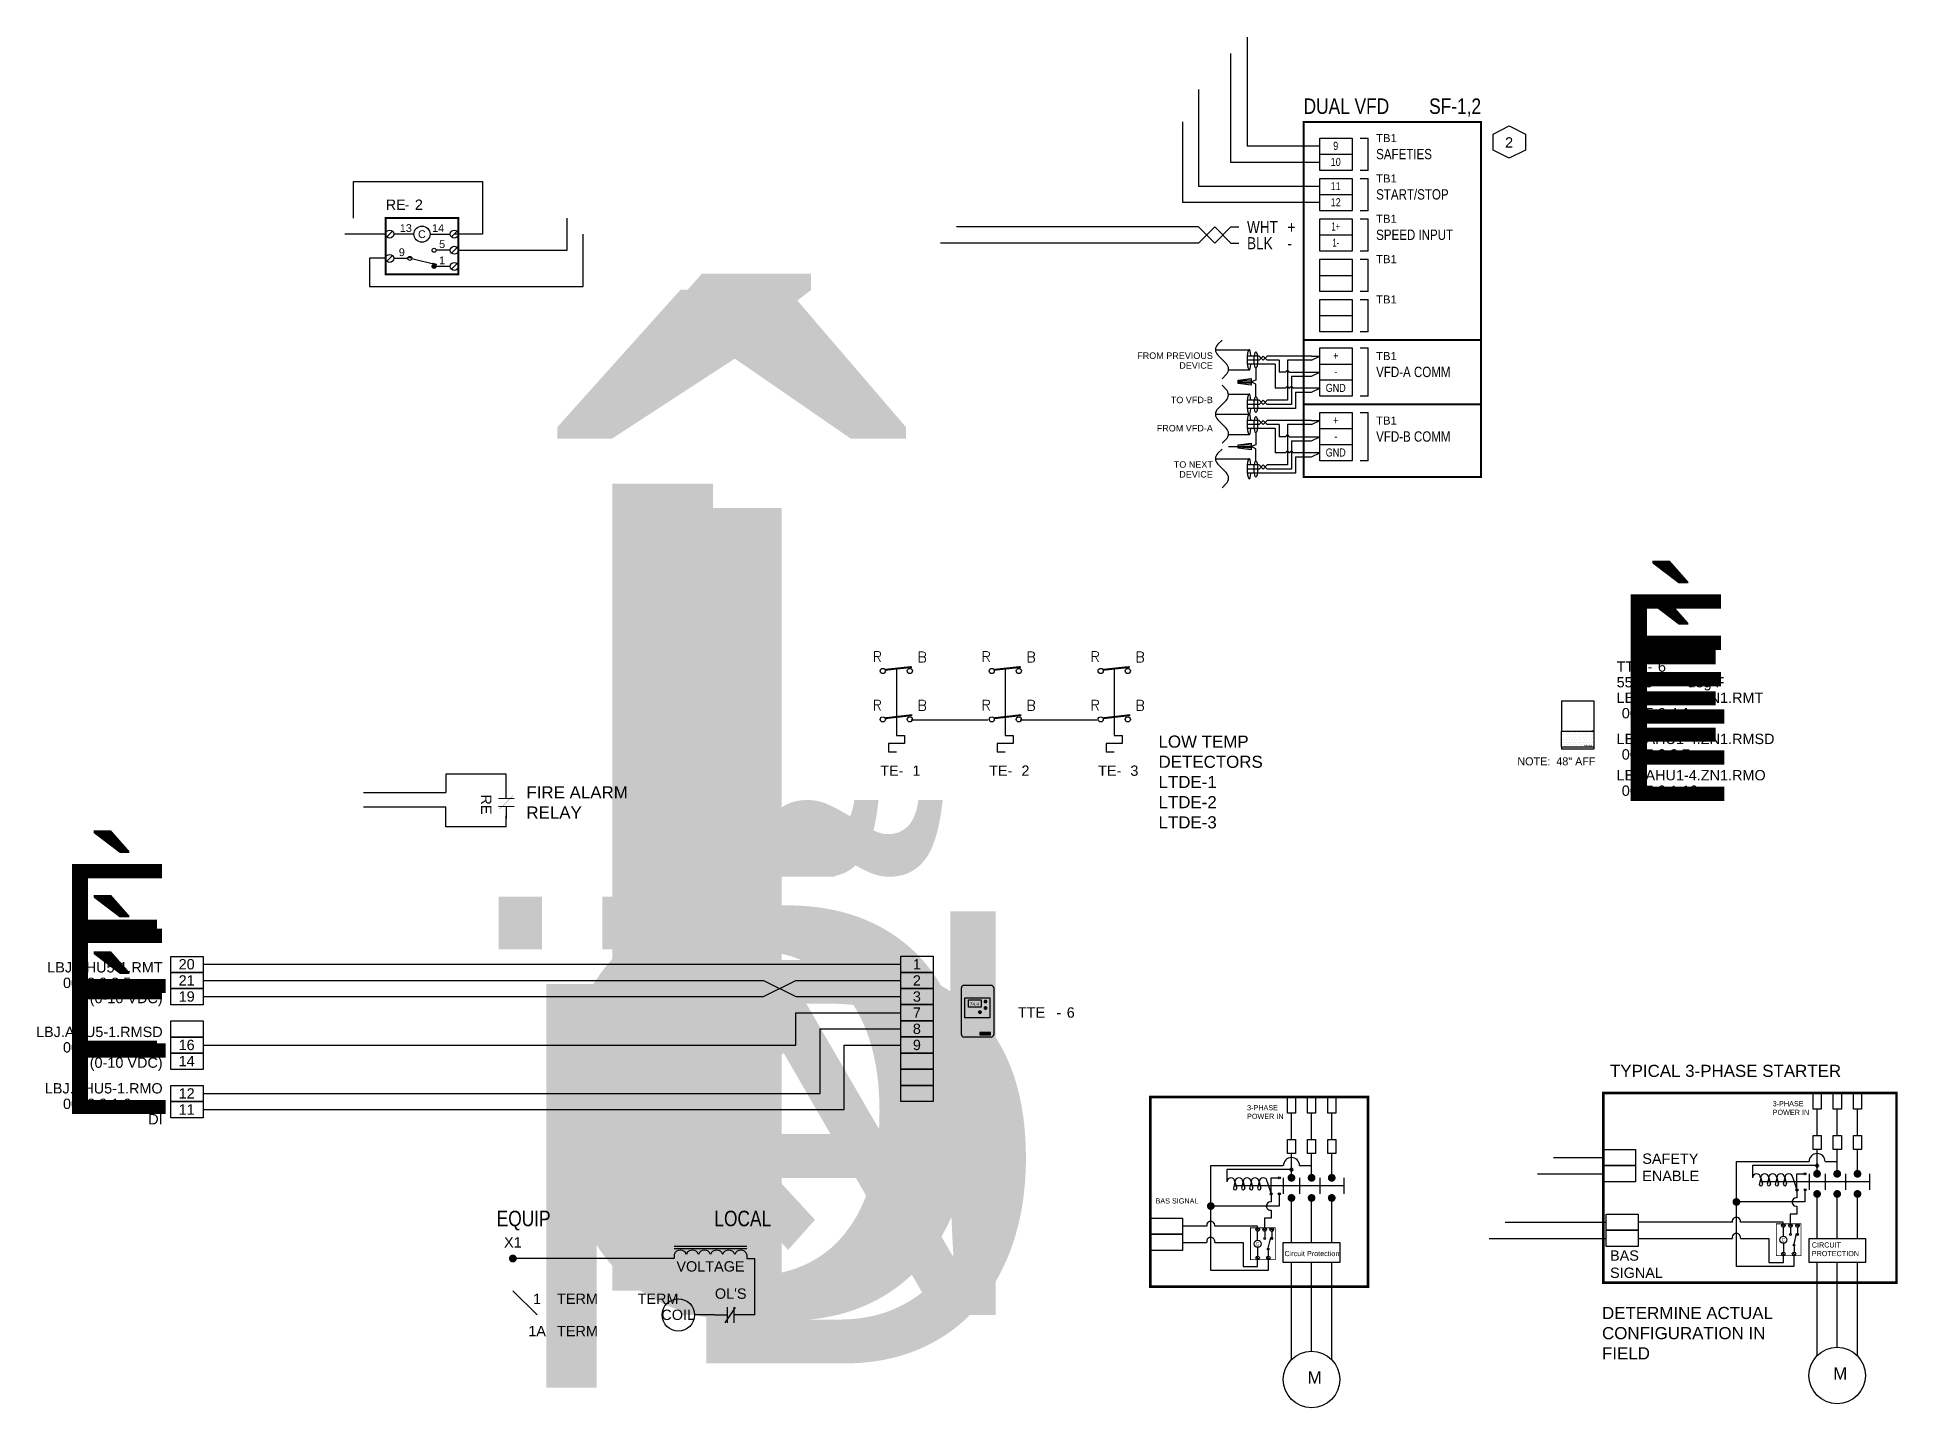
# Model space of a CAD drawing. Header units: inches. Extents: x 2 to 34.6, y 1.2 to 19.3.
# Drawn here: x 3.25 to 17.67, y 4.62 to 15.24 of the extents above; entities that cross this region are included whole.
import ezdxf
from ezdxf.enums import TextEntityAlignment as Align

# ---------------------------------------------------------------- set-up
doc = ezdxf.new("R2010")
doc.units = ezdxf.units.IN
doc.header["$LTSCALE"] = 0.25
doc.header["$MEASUREMENT"] = 0
doc.linetypes.add('DASHED', pattern=[0.75, 0.5, -0.25])
for name, color, linetype in [('DUCT', 7, 'Continuous'), ('ELECTRIC', 1, 'Continuous'), ('MECHSYS', 7, 'Continuous'), ('WIRE', 1, 'Continuous')]:
    doc.layers.add(name, color=color, linetype=linetype)
doc.styles.add('HAND', font='freehand')
doc.styles.add('NEWTXT', font='newtxt')
doc.styles.add('SIMPLEX', font='SIMPLEX')
doc.styles.get("Standard").update_dxf_attribs({"font": 'arial.ttf'})
doc.styles.add('STARTER', font='rjstxt')

msp = doc.modelspace()

# ---------------------------------------------------------------- texts
at = {"color": 3, "linetype": 'DASHED', "width": 0.8}
for s, p in [('WHT', (12.625, 13.722)), ('+', (12.938, 13.722)), ('BLK', (12.625, 13.597)), ('-', (12.938, 13.597))]:
    msp.add_text(s, height=0.0938, dxfattribs=at).set_placement(p)
at = {"style": 'HAND'}
msp.add_text('NOTE:  48" AFF', height=0.0625, dxfattribs=at).set_placement((14.719, 9.6))
msp.add_text("OL'S", height=0.08).set_placement((8.625, 5.469), align=Align.CENTER)
at = {"color": 1, "attachment_point": 1}
for s, width, heights, insert, char_height in [('{\\C256;3-PHASE POWER IN}', 0.40625, [0], (12.625, 6.969), 0.04), ('{\\C256;3-PHASE POWER IN}', 0.40625, [0], (16.697, 7), 0.04), ('{\\C256;SAFETY\\PENABLE}', 0.40625, [0], (15.687, 6.594), 0.08), ('{\\C256;BAS SIGNAL}', 0.40625, [0], (11.916, 6.247), 0.04), ('\\pi0.21837;{\\C7;\\P\\P\\pi0.00896;\\H2x;Circuit Protection}', 0.43674, [0.158], (12.906, 5.906), 0.02), ('{\\C256;BAS SIGNAL}', 0.40625, [0], (15.437, 5.844), 0.08), ('{\\C256;CIRCUIT PROTECTION}', 0.40625, [0], (17, 5.906), 0.04)]:
    msp.add_mtext_dynamic_manual_height_columns(s, width=width, gutter_width=0.469, heights=heights, dxfattribs=dict(at, insert=insert, char_height=char_height))
at = {"char_height": 0.0938, "attachment_point": 1}
for insert in [(13.094, 4.906), (17.166, 4.937)]:
    msp.add_mtext_dynamic_manual_height_columns('M', width=0.1875, gutter_width=0.469, heights=[0], dxfattribs=dict(at, insert=insert))
at = {"color": 4, "style": 'STARTER', "flags": 8}
for tag, p, s in [('%%205', (6.937, 5.531), '%%205'), ('%%206', (7.469, 5.344), '%%206')]:
    msp.add_attdef(tag, p, s, height=6.25, dxfattribs=at)
at = {"color": 7, "style": 'STARTER', "flags": 8}
for tag, p, s in [('%%212', (7.125, 5.344), '%%212'), ('%%213', (7.438, 5.344), ' '), ('%%207', (6.812, 4.781), '%%218')]:
    msp.add_attdef(tag, p, s, height=3.125, dxfattribs=at)
at = {"style": 'STARTER', "flags": 8}
for tag, p, s in [('%%209', (8, 5.344), ' '), ('%%214', (7.125, 5.344), '%%214'), ('%%208', (8.094, 4.969), ' '), ('%%215', (7.125, 5.344), '')]:
    msp.add_attdef(tag, p, s, height=3.125, dxfattribs=at)
at = {"color": 7, "width": 0.8, "flags": 8}
msp.add_attdef('EQUIP', (6.812, 6.031), '', height=0.12, dxfattribs=at)
msp.add_attdef('LOCAL', text='', height=0.12, dxfattribs=at).set_placement((8.938, 6.031), align=Align.RIGHT)
at = {"color": 7}
for tag, text, p in [('X1', '1', (6.937, 5.906)), ('VOLTAGE', '120VAC', (8.468, 5.72)), ('1', '1', (7.125, 5.469)), ('TERM', '', (7.438, 5.469)), ('TERM', '', (8.062, 5.469)), ('COIL', 'C', (8.218, 5.345)), ('1A', '1A', (7.125, 5.219)), ('TERM', '', (7.438, 5.219))]:
    msp.add_attdef(tag, text=text, height=0.08, dxfattribs=at).set_placement(p, align=Align.MIDDLE)
at = {"layer": 'MECHSYS'}
for p in [(13.625, 14.427), (13.625, 14.114), (13.625, 13.802), (13.625, 13.489), (13.625, 13.177), (13.625, 12.739), (13.625, 12.239)]:
    msp.add_text('TB1', height=0.0625, dxfattribs=at).set_placement(p)
for s, p in [('FROM PREVIOUS', (12.36, 12.748)), ('DEVICE', (12.36, 12.672)), ('TO VFD-B', (12.36, 12.405)), ('FROM VFD-A', (12.36, 12.186)), ('TO NEXT', (12.36, 11.905)), ('DEVICE', (12.36, 11.829))]:
    msp.add_text(s, height=0.05, dxfattribs=at).set_placement(p, align=Align.RIGHT)
at = {"layer": 'MECHSYS', "char_height": 0.09375, "attachment_point": 1}
for s, insert in [('LOW TEMP DETECTORS\\PLTDE-1 LTDE-2 LTDE-3', (11.939, 9.831)), ('FIRE ALARM RELAY', (7.042, 9.438))]:
    msp.add_mtext_dynamic_manual_height_columns(s, width=0.84375, gutter_width=0.469, heights=[0], dxfattribs=dict(at, insert=insert))
at = {"layer": 'MECHSYS', "color": 1, "char_height": 0.09375, "attachment_point": 1}
for s, width, heights, insert in [('{\\C256;TYPICAL 3-PHASE STARTER}', 2.23149, [0.0905], (15.437, 7.281)), ('{\\C256;DETERMINE ACTUAL CONFIGURATION IN FIELD}', 1.50581, [0.467], (15.375, 5.406))]:
    msp.add_mtext_dynamic_manual_height_columns(s, width=width, gutter_width=0.469, heights=heights, dxfattribs=dict(at, insert=insert))

# ---------------------------------------------------------------- blocks, each defined once
blk = doc.blocks.new('_SYSPTAI')
at = {"color": 1, "linetype": 'Continuous'}
for p, q in [((-0.25, 0.375), (0, 0.375)), ((-0.25, 0.25), (-0.25, 0.375)), ((0, 0.375), (0, 0.25)), ((-0.25, 0.25), (0, 0.25)), ((0, 0.25), (-0.25, 0.25)), ((-0.25, 0.125), (-0.25, 0.25)), ((0, 0.25), (0, 0.125)), ((-0.25, 0.125), (0, 0.125)), ((0, 0.125), (-0.25, 0.125)), ((-0.25, 0), (-0.25, 0.125)), ((0, 0), (-0.25, 0)), ((0, 0.125), (0, 0))]:
    blk.add_line(p, q, dxfattribs=at)
at = {"color": 7, "linetype": 'Continuous', "style": 'NEWTXT', "flags": 8}
blk.add_attdef('%%200', (-1.125, 0.09), '', height=1, dxfattribs=at)
at = {"color": 4, "linetype": 'Continuous', "flags": 8}
blk.add_attdef('PTNAME', text='', height=0.08, dxfattribs=at).set_placement((-0.313, 0.25), align=Align.RIGHT)
at = {"color": 1, "linetype": 'Continuous'}
for tag, p in [('TERM1', (-0.126, 0.313)), ('TERM2', (-0.126, 0.188)), ('TERM3', (-0.126, 0.063))]:
    blk.add_attdef(tag, text='', height=0.08, dxfattribs=at).set_placement(p, align=Align.MIDDLE)
at = {"color": 7, "linetype": 'Continuous', "flags": 8}
for tag, p in [('T', (-1.085, 0.13)), ('CC', (-0.965, 0.13)), ('L', (-0.765, 0.13)), ('SS', (-0.655, 0.13)), ('PP', (-0.445, 0.13))]:
    blk.add_attdef(tag, p, '', height=0.08, dxfattribs=at)
blk.add_attdef('POINFUNC', text='', height=0.08, dxfattribs=at).set_placement((-0.312, 0.011), align=Align.RIGHT)
blk = doc.blocks.new('_SYSPTDI')
at = {"color": 1, "linetype": 'Continuous'}
for p, q in [((-0.25, 0.25), (0, 0.25)), ((-0.25, 0.125), (-0.25, 0.25)), ((0, 0.25), (0, 0.125)), ((-0.25, 0.125), (0, 0.125)), ((0, 0.125), (-0.25, 0.125)), ((-0.25, 0), (-0.25, 0.125)), ((0, 0), (-0.25, 0)), ((0, 0.125), (0, 0))]:
    blk.add_line(p, q, dxfattribs=at)
at = {"color": 7, "linetype": 'Continuous', "style": 'NEWTXT', "flags": 8}
blk.add_attdef('%%200', (-1.125, 0.028), '', height=1, dxfattribs=at)
at = {"color": 7, "linetype": 'Continuous', "flags": 8}
for tag, p in [('T', (-1.085, 0.068)), ('CC', (-0.965, 0.068)), ('L', (-0.765, 0.068)), ('SS', (-0.655, 0.068)), ('PP', (-0.445, 0.068))]:
    blk.add_attdef(tag, p, '', height=0.08, dxfattribs=at)
at = {"color": 4, "linetype": 'Continuous', "flags": 8}
blk.add_attdef('PTNAME', text='', height=0.08, dxfattribs=at).set_placement((-0.313, 0.188), align=Align.RIGHT)
at = {"color": 1, "linetype": 'Continuous'}
for tag, p in [('TERM1', (-0.126, 0.188)), ('TERM2', (-0.126, 0.063))]:
    blk.add_attdef(tag, text='', height=0.08, dxfattribs=at).set_placement(p, align=Align.MIDDLE)
at = {"color": 7, "linetype": 'Continuous', "flags": 8}
blk.add_attdef('POINFUNC', text='', height=0.08, dxfattribs=at).set_placement((-0.312, -0.051), align=Align.RIGHT)
blk = doc.blocks.new('PWR_TERM')
at = {"color": 1, "linetype": 'Continuous'}
for p, q in [((-0.25, 0.063), (0, 0.063)), ((-0.25, -0.062), (-0.25, 0.063)), ((0, 0.063), (0, -0.062)), ((0, -0.062), (-0.25, -0.062))]:
    blk.add_line(p, q, dxfattribs=at)
blk.add_attdef('TERM1', text='', height=0.08, dxfattribs=at).set_placement((-0.126, 0.001), align=Align.MIDDLE)
blk = doc.blocks.new('Base')
at = {"layer": 'MECHSYS'}
for p, q in [((0, 0.02), (0, 0.38)), ((0.23, 0.4), (0.02, 0.4)), ((0.25, 0.38), (0.25, 0.02)), ((0.23, 0), (0.02, 0))]:
    blk.add_line(p, q, dxfattribs=at)
for points in [[(0.027, 0.304), (0.219, 0.304), (0.219, 0.148), (0.027, 0.148)], [(0.056, 0.289), (0.154, 0.289), (0.154, 0.231), (0.056, 0.231)]]:
    blk.add_lwpolyline(points, close=True, dxfattribs=at)
at = {"layer": 'MECHSYS', "const_width": 0.015}
for points in [[(0.179, 0.275, 1), (0.194, 0.275, 1)], [(0.136, 0.193, 1), (0.151, 0.193, 1)], [(0.179, 0.225, 1), (0.194, 0.225, 1)]]:
    blk.add_lwpolyline(points, format="xyb", close=True, dxfattribs=at)
at = {"layer": 'MECHSYS'}
for centre, start, end in [((0.02, 0.38), 90, 180), ((0.23, 0.38), 0, 90), ((0.02, 0.02), 180, 270), ((0.23, 0.02), 270, 360)]:
    blk.add_arc(centre, 0.02, start, end, dxfattribs=at)
blk.add_text('74.4', height=0.0264, dxfattribs=at).set_placement((0.065, 0.243))
blk = doc.blocks.new('QFA_Room_Sensor_Full_Siemens')
at = {"layer": 'MECHSYS'}
h = blk.add_hatch(color=134, dxfattribs=at)
h.paths.add_polyline_path([(0.225, 0.017), (0.225, 0.036), (0.143, 0.036), (0.143, 0.017)])
h.paths.add_polyline_path([(0.189, 0.022), (0.197, 0.022), (0.197, 0.024), (0.192, 0.024), (0.192, 0.026), (0.196, 0.026), (0.196, 0.028), (0.192, 0.028), (0.192, 0.03), (0.197, 0.03), (0.197, 0.032), (0.189, 0.032)], flags=16)
h.paths.add_polyline_path([(0.164, 0.022), (0.172, 0.022), (0.172, 0.024), (0.167, 0.024), (0.167, 0.026), (0.171, 0.026), (0.171, 0.028), (0.167, 0.028), (0.167, 0.03), (0.172, 0.03), (0.172, 0.032), (0.164, 0.032)], flags=16)
h.paths.add_polyline_path([(0.205, 0.022), (0.201, 0.028), (0.201, 0.022), (0.199, 0.022), (0.199, 0.032), (0.202, 0.032), (0.206, 0.025), (0.206, 0.032), (0.208, 0.032), (0.208, 0.022)], flags=16)
h.paths.add_polyline_path([(0.184, 0.022), (0.184, 0.029), (0.18, 0.021), (0.179, 0.021), (0.176, 0.029), (0.176, 0.022), (0.174, 0.022), (0.174, 0.032), (0.177, 0.032), (0.18, 0.026), (0.183, 0.032), (0.187, 0.032), (0.187, 0.022)], flags=16)
h.paths.add_polyline_path([(0.158, 0.022), (0.161, 0.022), (0.161, 0.032), (0.158, 0.032)], flags=16)
h.paths.add_polyline_path([(0.215, 0.03), (0.214, 0.03), (0.213, 0.03), (0.213, 0.03), (0.213, 0.03), (0.213, 0.029), (0.214, 0.029), (0.216, 0.028), (0.216, 0.027), (0.217, 0.027), (0.217, 0.026), (0.218, 0.026), (0.218, 0.025), (0.218, 0.024), (0.217, 0.023), (0.217, 0.022), (0.216, 0.022), (0.215, 0.022), (0.214, 0.021), (0.213, 0.021), (0.212, 0.021), (0.212, 0.021), (0.211, 0.022), (0.21, 0.022), (0.21, 0.024), (0.211, 0.024), (0.212, 0.023), (0.213, 0.023), (0.213, 0.023), (0.214, 0.023), (0.214, 0.024), (0.215, 0.024), (0.214, 0.025), (0.214, 0.025), (0.212, 0.026), (0.211, 0.027), (0.21, 0.027), (0.21, 0.027), (0.21, 0.028), (0.21, 0.029), (0.21, 0.03), (0.21, 0.031), (0.211, 0.031), (0.212, 0.032), (0.212, 0.032), (0.214, 0.032), (0.214, 0.032), (0.215, 0.032), (0.215, 0.032), (0.216, 0.032), (0.217, 0.032), (0.217, 0.03), (0.216, 0.03)], flags=16)
h.paths.add_polyline_path([(0.154, 0.032), (0.155, 0.032), (0.156, 0.032), (0.156, 0.03), (0.155, 0.03), (0.154, 0.03), (0.153, 0.03), (0.152, 0.03), (0.152, 0.03), (0.151, 0.03), (0.152, 0.029), (0.153, 0.029), (0.154, 0.028), (0.155, 0.027), (0.156, 0.026), (0.157, 0.026), (0.157, 0.025), (0.157, 0.025), (0.157, 0.024), (0.156, 0.023), (0.156, 0.022), (0.155, 0.022), (0.154, 0.022), (0.153, 0.021), (0.152, 0.021), (0.151, 0.021), (0.15, 0.021), (0.15, 0.022), (0.149, 0.022), (0.149, 0.024), (0.15, 0.024), (0.151, 0.023), (0.152, 0.023), (0.152, 0.023), (0.153, 0.023), (0.154, 0.024), (0.154, 0.024), (0.153, 0.025), (0.153, 0.025), (0.151, 0.026), (0.15, 0.027), (0.149, 0.027), (0.149, 0.027), (0.149, 0.028), (0.149, 0.029), (0.149, 0.03), (0.149, 0.031), (0.15, 0.031), (0.15, 0.032), (0.151, 0.032), (0.152, 0.032), (0.153, 0.032), (0.154, 0.032)], flags=16)
at = {"color": 134}
for p, q in [((0.161, 0.032), (0.161, 0.032)), ((0.197, 0.024), (0.197, 0.024)), ((0.206, 0.025), (0.206, 0.025))]:
    blk.add_line(p, q, dxfattribs=at)
for points in [[(0.154, 0.032), (0.155, 0.032), (0.156, 0.032), (0.156, 0.03), (0.155, 0.03), (0.154, 0.03), (0.153, 0.03), (0.152, 0.03), (0.152, 0.03), (0.151, 0.03), (0.152, 0.029), (0.153, 0.029), (0.154, 0.028), (0.155, 0.027), (0.156, 0.026), (0.157, 0.026), (0.157, 0.025), (0.157, 0.025), (0.157, 0.024), (0.156, 0.023), (0.156, 0.022), (0.155, 0.022), (0.154, 0.022), (0.153, 0.021), (0.152, 0.021), (0.151, 0.021), (0.15, 0.021), (0.15, 0.022), (0.149, 0.022), (0.149, 0.024), (0.15, 0.024), (0.151, 0.023), (0.152, 0.023), (0.152, 0.023), (0.153, 0.023), (0.154, 0.024), (0.154, 0.024), (0.153, 0.025), (0.153, 0.025), (0.151, 0.026), (0.15, 0.027), (0.149, 0.027), (0.149, 0.027), (0.149, 0.028), (0.149, 0.029), (0.149, 0.03), (0.149, 0.031), (0.15, 0.031), (0.15, 0.032), (0.151, 0.032), (0.152, 0.032), (0.153, 0.032), (0.154, 0.032)], [(0.158, 0.022), (0.161, 0.022), (0.161, 0.032), (0.158, 0.032)], [(0.184, 0.022), (0.184, 0.029), (0.18, 0.021), (0.179, 0.021), (0.176, 0.029), (0.176, 0.022), (0.174, 0.022), (0.174, 0.032), (0.177, 0.032), (0.18, 0.026), (0.18, 0.026), (0.183, 0.032), (0.187, 0.032), (0.187, 0.022)], [(0.205, 0.022), (0.201, 0.028), (0.201, 0.022), (0.199, 0.022), (0.199, 0.032), (0.202, 0.032), (0.206, 0.025), (0.206, 0.032), (0.208, 0.032), (0.208, 0.022)], [(0.215, 0.03), (0.214, 0.03), (0.213, 0.03), (0.213, 0.03), (0.213, 0.03), (0.213, 0.029), (0.214, 0.029), (0.216, 0.028), (0.216, 0.027), (0.217, 0.027), (0.217, 0.026), (0.218, 0.026), (0.218, 0.025), (0.218, 0.024), (0.217, 0.023), (0.217, 0.022), (0.216, 0.022), (0.215, 0.022), (0.214, 0.021), (0.213, 0.021), (0.212, 0.021), (0.212, 0.021), (0.211, 0.022), (0.21, 0.022), (0.21, 0.024), (0.211, 0.024), (0.212, 0.023), (0.213, 0.023), (0.213, 0.023), (0.213, 0.023), (0.214, 0.023), (0.214, 0.024), (0.215, 0.024), (0.214, 0.025), (0.214, 0.025), (0.212, 0.026), (0.211, 0.027), (0.21, 0.027), (0.21, 0.027), (0.21, 0.028), (0.21, 0.029), (0.21, 0.03), (0.21, 0.031), (0.211, 0.031), (0.212, 0.032), (0.212, 0.032), (0.214, 0.032), (0.214, 0.032), (0.215, 0.032), (0.215, 0.032), (0.216, 0.032), (0.217, 0.032), (0.217, 0.03), (0.216, 0.03)]]:
    blk.add_lwpolyline(points, close=True, dxfattribs=at)
at = {"layer": 'MECHSYS', "color": 134, "flags": 128}
for points in [[(0.225, 0.017), (0.225, 0.036), (0.143, 0.036), (0.143, 0.017)], [(0.164, 0.022), (0.172, 0.022), (0.172, 0.024), (0.167, 0.024), (0.167, 0.026), (0.171, 0.026), (0.171, 0.028), (0.167, 0.028), (0.167, 0.03), (0.172, 0.03), (0.172, 0.032), (0.164, 0.032)], [(0.189, 0.022), (0.197, 0.022), (0.197, 0.024), (0.192, 0.024), (0.192, 0.026), (0.196, 0.026), (0.196, 0.028), (0.192, 0.028), (0.192, 0.03), (0.197, 0.03), (0.197, 0.032), (0.189, 0.032)]]:
    blk.add_lwpolyline(points, close=True, dxfattribs=at)
at = {"layer": 'MECHSYS'}
blk.add_blockref('Base', (0, 0), dxfattribs=at)
at = {"flags": 8}
blk.add_attdef('R', (0.358, 0.15), '', height=0.08, dxfattribs=at)
at = {"color": 1, "flags": 8}
for tag, p in [('CS', (0.438, 0.15)), ('-', (0.736, 0.15))]:
    blk.add_attdef(tag, p, '', height=0.08, dxfattribs=at)
at = {"color": 1}
blk.add_attdef('NNN', (0.816, 0.15), '', height=0.08, dxfattribs=at)
at = {"color": 6, "flags": 8}
blk.add_attdef('QTY', (1.056, 0.15), '', height=0.08, dxfattribs=at)
blk = doc.blocks.new('SCREW')
blk.add_line((-0.022, -0.022), (0.022, 0.022))
blk.add_circle((0, 0), 0.0312)
blk = doc.blocks.new('_EREGP1P')
at = {"color": 1}
for p, q in [((-0.062, 0), (-0.219, 0)), ((0.062, 0), (0.219, 0)), ((0.219, -0.125), (0.109, -0.125)), ((-0.109, -0.188), (-0.219, -0.188)), ((-0.078, -0.188), (0.11, -0.234)), ((0.084, -0.225), (0.082, -0.231)), ((0.082, -0.231), (0.109, -0.237)), ((0.084, -0.225), (0.111, -0.232)), ((0.111, -0.232), (0.109, -0.237)), ((0.219, -0.25), (0.109, -0.25))]:
    blk.add_line(p, q, dxfattribs=at)
at = {"const_width": 0.015}
blk.add_lwpolyline([(-0.281, 0.125), (-0.281, -0.312), (0.281, -0.312), (0.281, 0.125)], close=True, dxfattribs=at)
at = {"color": 1, "const_width": 0.0156}
blk.add_lwpolyline([(-0.086, -0.188, 1), (-0.102, -0.188, 1)], format="xyb", dxfattribs=at)
blk.add_lwpolyline([(0.086, -0.25, 1), (0.102, -0.25, 1)], format="xyb", close=True, dxfattribs=at)
at = {"color": 1}
for centre, radius in [((0, 0), 0.0625), ((0.094, -0.125), 0.0156), ((-0.094, -0.188), 0.0156), ((0.094, -0.25), 0.0156)]:
    blk.add_circle(centre, radius, dxfattribs=at)
for p in [(-0.25, 0), (0.25, 0), (0.25, -0.125), (-0.25, -0.188), (0.25, -0.25)]:
    blk.add_blockref('SCREW', p, dxfattribs=at)
for tag, p, height, flags in [('C1', (-0.44, 0.409), 0.001, 9), ('R', (-0.361, 0.188), 0.08, 8), ('C2', (0.345, 0.174), 0.001, 9)]:
    blk.add_attdef(tag, p, '', height=height, dxfattribs=dict(flags=flags))
at = {"color": 1, "flags": 8}
for tag, p in [('CS', (-0.281, 0.188)), ('-', (-0.135, 0.187))]:
    blk.add_attdef(tag, p, '', height=0.08, dxfattribs=at)
at = {"color": 1}
blk.add_attdef('NNN', (-0.055, 0.188), '', height=0.08, dxfattribs=at)
at = {"color": 6, "flags": 8}
blk.add_attdef('QTY', (0.138, 0.187), '', height=0.08, dxfattribs=at)
at = {"flags": 8}
for tag, p in [('COIL-L', (-0.125, 0.047)), ('COIL', (0, 0)), ('COIL-R', (0.125, 0.047)), ('TAG', (-0.156, -0.141)), ('TAG', (0.156, -0.078)), ('TAG', (0.156, -0.203))]:
    blk.add_attdef(tag, text='', height=0.06, dxfattribs=at).set_placement(p, align=Align.MIDDLE)
at = {"layer": 'MECHSYS', "flags": 9}
blk.add_attdef('PARTNO', (-0.291, 0.302), '', height=0.08, dxfattribs=at)
blk = doc.blocks.new('RELAYNC')
at = {"layer": 'WIRE'}
for p, q in [((-0.125, 0), (-0.025, 0)), ((-0.042, -0.062), (0.038, 0.058)), ((-0.025, -0.06), (-0.025, 0.06)), ((0.025, 0.06), (0.025, -0.06)), ((0.125, 0), (0.025, 0))]:
    blk.add_line(p, q, dxfattribs=at)
blk = doc.blocks.new('_ECRE1')
at = {"color": 1}
for p, q in [((-0.031, 0), (-0.125, 0)), ((0.031, 0), (0.125, 0))]:
    blk.add_line(p, q, dxfattribs=at)
for points, const_width in [([(-0.052, 0.052), (0.052, -0.052)], 0.003), ([(-0.031, 0.062), (-0.031, -0.062)], 0.008), ([(0.031, 0.062), (0.031, -0.062)], 0.008)]:
    blk.add_lwpolyline(points, dxfattribs=dict(const_width=const_width))
for tag, p in [('LTAG', (-0.12, 0.029)), ('RTAG', (0.07, 0.029))]:
    blk.add_attdef(tag, p, '', height=0.08, dxfattribs=at)
blk.add_attdef('CS', (-0.137, -0.195), '', height=0.08)
blk.add_attdef('1', text='', height=0.08, dxfattribs=at).set_placement((0.144, -0.154), align=Align.MIDDLE)
at = {"color": 1, "flags": 8}
blk.add_attdef('-', (0.035, -0.188), '', height=0.08, dxfattribs=at)
blk = doc.blocks.new('_LINSQB')
for p, q in [((0, 0.125), (-0.027, 0.098)), ((-0.027, 0.027), (0.027, -0.027)), ((0.027, -0.098), (0, -0.125))]:
    blk.add_line(p, q)
for centre, start, end in [((0.008, 0.063), 135, 225), ((-0.008, -0.063), 315, 45)]:
    blk.add_arc(centre, 0.05, start, end)
blk = doc.blocks.new('_EMWRNUT')
for p, q in [((-0.05, 0), (-0.025, 0.2)), ((0.05, 0), (-0.05, 0)), ((-0.025, 0.2), (0.025, 0.2)), ((-0.025, 0), (-0.0125, 0.2)), ((0, 0.2), (0, 0)), ((0.025, 0), (0.0125, 0.2)), ((0.025, 0.2), (0.05, 0))]:
    blk.add_line(p, q)
blk = doc.blocks.new('_SYSITAG')
for p, q in [((-0.125, 0.062), (0, 0.125)), ((-0.125, -0.062), (-0.125, 0.062)), ((0, 0.125), (0.125, 0.062)), ((0.125, 0.062), (0.125, -0.062)), ((0, -0.125), (-0.125, -0.062)), ((0.125, -0.062), (0, -0.125))]:
    blk.add_line(p, q)
at = {"color": 1}
blk.add_attdef('TERMTAG', text='', height=0.08, dxfattribs=at).set_placement((-0.001, -0.002), align=Align.MIDDLE)
blk = doc.blocks.new('DUALVFD')
at = {"color": 1, "linetype": 'Continuous'}
for p, q in [((0.125, 2.5), (0.125, 2.625)), ((0.125, 2.625), (0.375, 2.625)), ((0.375, 2.625), (0.375, 2.5)), ((0.125, 2.5), (0.375, 2.5)), ((0.125, 2.375), (0.125, 2.5)), ((0.375, 2.5), (0.375, 2.375)), ((0.375, 2.375), (0.125, 2.375)), ((0.125, 2.312), (0.375, 2.312)), ((0.125, 2.187), (0.125, 2.312)), ((0.375, 2.312), (0.375, 2.187)), ((0.125, 2.062), (0.125, 2.187)), ((0.125, 2.187), (0.375, 2.187)), ((0.375, 2.187), (0.375, 2.062)), ((0.375, 2.062), (0.125, 2.062)), ((0.125, 2), (0.375, 2)), ((0.125, 1.875), (0.125, 2)), ((0.125, 1.75), (0.125, 1.875)), ((0.125, 1.875), (0.375, 1.875)), ((0.375, 2), (0.375, 1.875)), ((0.375, 1.875), (0.375, 1.75)), ((0.375, 1.75), (0.125, 1.75)), ((0.125, 1.687), (0.375, 1.687)), ((0.125, 1.562), (0.125, 1.687)), ((0.375, 1.687), (0.375, 1.562)), ((0.125, 1.437), (0.125, 1.562)), ((0.125, 1.562), (0.375, 1.562)), ((0.375, 1.562), (0.375, 1.437)), ((0.375, 1.437), (0.125, 1.437)), ((0.125, 1.375), (0.375, 1.375)), ((0.125, 1.25), (0.125, 1.375)), ((0.375, 1.375), (0.375, 1.25)), ((0.125, 1.125), (0.125, 1.25)), ((0.125, 1.25), (0.375, 1.25)), ((0.375, 1.25), (0.375, 1.125)), ((0.375, 1.125), (0.125, 1.125)), ((0.125, 1), (0.375, 1)), ((0.125, 0.875), (0.125, 1)), ((0.125, 0.75), (0.125, 0.875)), ((0.125, 0.875), (0.375, 0.875)), ((0.375, 1), (0.375, 0.875)), ((0.375, 0.875), (0.375, 0.75)), ((0.375, 0.75), (0.125, 0.75)), ((0.125, 0.625), (0.125, 0.75)), ((0.375, 0.75), (0.375, 0.625)), ((0.375, 0.625), (0.125, 0.625)), ((0.125, 0.5), (0.375, 0.5)), ((0.125, 0.375), (0.125, 0.5)), ((0.375, 0.5), (0.375, 0.375)), ((0.125, 0.25), (0.125, 0.375)), ((0.125, 0.375), (0.375, 0.375)), ((0.375, 0.375), (0.375, 0.25)), ((0.375, 0.25), (0.125, 0.25)), ((0.125, 0.125), (0.125, 0.25)), ((0.375, 0.25), (0.375, 0.125)), ((0.375, 0.125), (0.125, 0.125))]:
    blk.add_line(p, q, dxfattribs=at)
at = {"color": 7, "linetype": 'Continuous'}
for p, q in [((0.438, 2.625), (0.5, 2.625)), ((0.5, 2.375), (0.5, 2.625)), ((0.5, 2.375), (0.438, 2.375)), ((0.438, 2.312), (0.5, 2.312)), ((0.5, 2.062), (0.5, 2.312)), ((0.5, 2.062), (0.438, 2.062)), ((0.438, 2), (0.5, 2)), ((0.5, 1.75), (0.5, 2)), ((0.5, 1.75), (0.438, 1.75)), ((0.438, 1.687), (0.5, 1.687)), ((0.5, 1.437), (0.5, 1.687)), ((0.5, 1.437), (0.438, 1.437)), ((0.438, 1.375), (0.5, 1.375)), ((0.5, 1.125), (0.5, 1.375)), ((0.5, 1.125), (0.438, 1.125)), ((0.438, 1), (0.5, 1)), ((0.5, 0.625), (0.5, 1)), ((0.5, 0.625), (0.438, 0.625)), ((0.438, 0.5), (0.5, 0.5)), ((0.5, 0.125), (0.5, 0.5)), ((0.5, 0.125), (0.438, 0.125))]:
    blk.add_line(p, q, dxfattribs=at)
at = {"color": 7, "linetype": 'Continuous', "const_width": 0.015}
blk.add_lwpolyline([(0, 0), (0, 2.75), (1.375, 2.75), (1.375, 0)], close=True, dxfattribs=at)
at = {"color": 7, "linetype": 'DASHED', "width": 0.8, "flags": 8}
blk.add_attdef('EQUIP', (0, 2.812), '', height=0.12, dxfattribs=at)
blk.add_attdef('LOCAL', text='', height=0.12, dxfattribs=at).set_placement((1.375, 2.812), align=Align.RIGHT)
at = {"color": 1, "linetype": 'DASHED', "width": 0.8, "flags": 8}
for p in [(0.25, 2.534), (0.25, 2.409), (0.25, 2.222), (0.25, 2.097), (0.25, 1.909), (0.25, 1.784), (0.25, 1.597), (0.25, 1.472), (0.25, 1.284), (0.25, 1.159), (0.25, 0.909), (0.25, 0.784), (0.25, 0.659), (0.25, 0.409), (0.25, 0.284), (0.25, 0.159)]:
    blk.add_attdef('TAG', text='', height=0.0625, dxfattribs=at).set_placement(p, align=Align.CENTER)
at = {"color": 7, "linetype": 'Continuous', "width": 0.8, "flags": 8}
for p in [(0.562, 2.461), (0.562, 2.149), (0.562, 1.836), (0.562, 1.524), (0.562, 1.211), (0.562, 0.774), (0.562, 0.274)]:
    blk.add_attdef('TERMD', p, '', height=0.08, dxfattribs=at)
blk = doc.blocks.new('*X16')
at = {"color": 0}
for p, q in [((1.25625, 9.15), (1.25625, 9.15)), ((1.25625, 9.1125), (1.25625, 9.1125)), ((1.265625, 9.16875), (1.265625, 9.16875)), ((1.265625, 9.13125), (1.265625, 9.13125)), ((1.265625, 9.09375), (1.265625, 9.09375)), ((1.275, 9.15), (1.275, 9.15)), ((1.275, 9.1125), (1.275, 9.1125)), ((1.284375, 9.16875), (1.284375, 9.16875)), ((1.284375, 9.13125), (1.284375, 9.13125)), ((1.284375, 9.09375), (1.284375, 9.09375)), ((1.29375, 9.15), (1.29375, 9.15)), ((1.29375, 9.1125), (1.29375, 9.1125)), ((1.303125, 9.16875), (1.303125, 9.16875)), ((1.303125, 9.13125), (1.303125, 9.13125)), ((1.303125, 9.09375), (1.303125, 9.09375)), ((1.3125, 9.15), (1.3125, 9.15)), ((1.3125, 9.1125), (1.3125, 9.1125)), ((1.321875, 9.16875), (1.321875, 9.16875)), ((1.321875, 9.13125), (1.321875, 9.13125)), ((1.321875, 9.09375), (1.321875, 9.09375)), ((1.33125, 9.15), (1.33125, 9.15)), ((1.33125, 9.1125), (1.33125, 9.1125)), ((1.340625, 9.16875), (1.340625, 9.16875)), ((1.340625, 9.13125), (1.340625, 9.13125)), ((1.340625, 9.09375), (1.340625, 9.09375)), ((1.35, 9.15), (1.35, 9.15)), ((1.35, 9.1125), (1.35, 9.1125)), ((1.359375, 9.16875), (1.359375, 9.16875)), ((1.359375, 9.13125), (1.359375, 9.13125)), ((1.359375, 9.09375), (1.359375, 9.09375)), ((1.36875, 9.15), (1.36875, 9.15)), ((1.36875, 9.1125), (1.36875, 9.1125)), ((1.378125, 9.16875), (1.378125, 9.16875)), ((1.378125, 9.13125), (1.378125, 9.13125)), ((1.378125, 9.09375), (1.378125, 9.09375)), ((1.3875, 9.15), (1.3875, 9.15)), ((1.3875, 9.1125), (1.3875, 9.1125)), ((1.396875, 9.16875), (1.396875, 9.16875)), ((1.396875, 9.13125), (1.396875, 9.13125)), ((1.396875, 9.09375), (1.396875, 9.09375)), ((1.40625, 9.15), (1.40625, 9.15)), ((1.40625, 9.1125), (1.40625, 9.1125)), ((1.415625, 9.16875), (1.415625, 9.16875)), ((1.415625, 9.13125), (1.415625, 9.13125)), ((1.415625, 9.09375), (1.415625, 9.09375)), ((1.425, 9.15), (1.425, 9.15)), ((1.425, 9.1125), (1.425, 9.1125)), ((1.434375, 9.16875), (1.434375, 9.16875)), ((1.434375, 9.13125), (1.434375, 9.13125)), ((1.434375, 9.09375), (1.434375, 9.09375)), ((1.44375, 9.15), (1.44375, 9.15)), ((1.44375, 9.1125), (1.44375, 9.1125)), ((1.453125, 9.16875), (1.453125, 9.16875)), ((1.453125, 9.13125), (1.453125, 9.13125)), ((1.453125, 9.09375), (1.453125, 9.09375)), ((1.4625, 9.15), (1.4625, 9.15)), ((1.4625, 9.1125), (1.4625, 9.1125)), ((1.471875, 9.16875), (1.471875, 9.16875)), ((1.471875, 9.13125), (1.471875, 9.13125)), ((1.471875, 9.09375), (1.471875, 9.09375)), ((1.48125, 9.15), (1.48125, 9.15)), ((1.48125, 9.1125), (1.48125, 9.1125)), ((1.490625, 9.16875), (1.490625, 9.16875)), ((1.490625, 9.13125), (1.490625, 9.13125)), ((1.490625, 9.09375), (1.490625, 9.09375)), ((1.5, 9.1125), (1.5, 9.1125)), ((1.25625, 9.075), (1.25625, 9.075)), ((1.265625, 9.05625), (1.265625, 9.05625)), ((1.275, 9.075), (1.275, 9.075)), ((1.284375, 9.05625), (1.284375, 9.05625)), ((1.29375, 9.075), (1.29375, 9.075)), ((1.303125, 9.05625), (1.303125, 9.05625)), ((1.3125, 9.075), (1.3125, 9.075)), ((1.321875, 9.05625), (1.321875, 9.05625)), ((1.33125, 9.075), (1.33125, 9.075)), ((1.340625, 9.05625), (1.340625, 9.05625)), ((1.35, 9.075), (1.35, 9.075)), ((1.359375, 9.05625), (1.359375, 9.05625)), ((1.36875, 9.075), (1.36875, 9.075)), ((1.378125, 9.05625), (1.378125, 9.05625)), ((1.3875, 9.075), (1.3875, 9.075)), ((1.396875, 9.05625), (1.396875, 9.05625)), ((1.40625, 9.075), (1.40625, 9.075)), ((1.415625, 9.05625), (1.415625, 9.05625)), ((1.425, 9.075), (1.425, 9.075)), ((1.434375, 9.05625), (1.434375, 9.05625)), ((1.44375, 9.075), (1.44375, 9.075)), ((1.453125, 9.05625), (1.453125, 9.05625)), ((1.4625, 9.075), (1.4625, 9.075)), ((1.471875, 9.05625), (1.471875, 9.05625)), ((1.48125, 9.075), (1.48125, 9.075)), ((1.490625, 9.05625), (1.490625, 9.05625)), ((1.5, 9.075), (1.5, 9.075))]:
    blk.add_line(p, q, dxfattribs=at)
blk = doc.blocks.new('_ASDTRM')
for p, q in [((-0.25, 0.375), (0, 0.375)), ((-0.25, 0.016), (-0.25, 0.141)), ((-0.25, 0.141), (0, 0.141)), ((0, 0.016), (-0.25, 0.016)), ((0, 0.141), (-0.016, 0.141)), ((0, 0.141), (0, 0.016))]:
    blk.add_line(p, q)
at = {"color": 16}
for p, q in [((-0.25, 0.375), (-0.25, 0.141)), ((0, 0.375), (0, 0.141)), ((-0.25, 0.016), (-0.25, 0.141)), ((-0.25, 0.016), (-0.25, 0)), ((0, 0.141), (0, 0.016)), ((0, 0.016), (0, 0))]:
    blk.add_line(p, q, dxfattribs=at)
at = {"color": 7}
blk.add_line((0, 0), (-0.25, 0), dxfattribs=at)
blk.add_blockref('*X16', (-1.5, -9.039), dxfattribs=at)
blk.add_text('POWERS', height=0.01).set_placement((-0.076, 0.022))
at = {"style": 'NEWTXT', "flags": 8}
blk.add_attdef('%%200', (-1.356, 0.105), '', height=1, dxfattribs=at)
for tag, p, height, flags in [('C1', (-1.467, 0.726), 0.001, 9), ('R', (-1.436, 0.505), 0.08, 8), ('PARTNO', (-1.356, 0.625), 0.08, 9), ('RANGE', (-1.356, 0.385), 0.08, 8), ('UNITS', (-0.807, 0.385), 0.08, 8), ('T', (-1.316, 0.145), 0.08, 8), ('DETAIL', (-1.357, 0.002), 0.08, 8), ('##', (-0.819, 0.001), 0.08, 8), ('C2', (-0.509, -0.002), 0.001, 9)]:
    blk.add_attdef(tag, p, '', height=height, dxfattribs=dict(flags=flags))
at = {"color": 1, "flags": 8}
for tag, p in [('CS', (-1.356, 0.505)), ('-', (-1.116, 0.505))]:
    blk.add_attdef(tag, p, '', height=0.08, dxfattribs=at)
at = {"color": 1}
blk.add_attdef('NNN', (-1.036, 0.505), '', height=0.08, dxfattribs=at)
at = {"color": 6, "flags": 8}
blk.add_attdef('QTY', (-0.796, 0.505), '', height=0.08, dxfattribs=at)
at = {"color": 4, "flags": 8}
blk.add_attdef('PTNAME', (-1.356, 0.265), '', height=0.08, dxfattribs=at)
blk = doc.blocks.new('_SYSPNT1')
at = {"style": 'NEWTXT', "flags": 8}
blk.add_attdef('%%200', (0.019, -0.297), '', height=1, dxfattribs=at)
for tag, p, height, flags in [('C1', (0.003, -0.023), 0.001, 9), ('T', (0.059, -0.257), 0.08, 8), ('DETAIL', (0.02, -0.375), 0.08, 8), ('##', (0.557, -0.377), 0.08, 8), ('C2', (0.866, -0.403), 0.001, 9)]:
    blk.add_attdef(tag, p, '', height=height, dxfattribs=dict(flags=flags))
at = {"color": 4, "flags": 8}
blk.add_attdef('PTNAME', (0.019, -0.137), '', height=0.08, dxfattribs=at)
blk = doc.blocks.new('_ETE11')
for p, q in [((0, 0.018), (0, -0.375)), ((0, -0.375), (0, -0.5)), ((0.062, -0.562), (-0.062, -0.562)), ((-0.062, -0.562), (-0.062, -0.625)), ((0, -0.5), (0.062, -0.5)), ((0.062, -0.5), (0.062, -0.562)), ((-0.062, -0.625), (0, -0.625))]:
    blk.add_line(p, q)
at = {"const_width": 0.015}
for points in [[(-0.087, 0.009), (0.12, 0.031)], [(-0.087, -0.366), (0.124, -0.342)]]:
    blk.add_lwpolyline(points, dxfattribs=at)
for centre in [(-0.105, 0), (0.105, 0), (-0.105, -0.375), (0.105, -0.375)]:
    blk.add_circle(centre, 0.02)
at = {"style": 'SIMPLEX'}
for s, p in [('R', (-0.148, 0.07)), ('B', (0.2, 0.068)), ('R', (-0.148, -0.305)), ('B', (0.2, -0.307))]:
    blk.add_text(s, height=0.08, dxfattribs=at).set_placement(p, align=Align.CENTER)
blk.add_text('TE-', height=0.08).set_placement((-0.125, -0.812))
at = {"color": 1}
blk.add_attdef('1', (0.125, -0.812), '', height=0.08, dxfattribs=at)

# ---------------------------------------------------------------- linework, layer by layer
at = {"color": 1}
for p, q in [((12.625, 15.239), (12.625, 14.395)), ((12.5, 14.27), (12.5, 15.114)), ((12.25, 14.833), (12.25, 14.083)), ((13.188, 14.27), (12.5, 14.27)), ((13.188, 14.395), (12.625, 14.395)), ((13.188, 14.083), (12.25, 14.083)), ((13.188, 13.958), (12.125, 13.958)), ((12.25, 13.77), (10.375, 13.77)), ((12.25, 13.77), (12.375, 13.645)), ((12.375, 13.77), (12.25, 13.645)), ((12.5, 13.645), (12.375, 13.77)), ((12.375, 13.645), (12.5, 13.77)), ((12.5, 13.77), (12.562, 13.77)), ((12.25, 13.645), (10.25, 13.645)), ((12.5, 13.645), (12.562, 13.645)), ((12.969, 6.406), (12.969, 6.594)), ((13.125, 6.406), (13.125, 6.594)), ((13.281, 6.406), (13.281, 6.594)), ((17.041, 6.437), (17.041, 6.625)), ((17.197, 6.437), (17.197, 6.625)), ((17.354, 6.437), (17.354, 6.625)), ((8.188, 5.781), (6.937, 5.781)), ((8.75, 5.875), (8.188, 5.875)), ((8.75, 5.855), (8.188, 5.855)), ((8.188, 5.812), (8.188, 5.781)), ((8.75, 5.812), (8.75, 5.781)), ((8.75, 5.781), (8.812, 5.781)), ((8.812, 5.344), (8.812, 5.781)), ((7.125, 5.344), (6.937, 5.531)), ((8.5, 5.344), (8.344, 5.344)), ((8.812, 5.344), (8.75, 5.344))]:
    msp.add_line(p, q, dxfattribs=at)
for p, q in [((12.431, 12.544), (12.464, 12.511)), ((12.464, 12.426), (12.431, 12.394)), ((12.969, 5.906), (12.969, 6.25)), ((13.125, 5.906), (13.125, 6.25)), ((13.281, 5.906), (13.281, 6.25)), ((17.041, 5.937), (17.041, 6.281)), ((17.197, 5.937), (17.197, 6.281)), ((17.354, 5.937), (17.354, 6.281)), ((12.969, 5), (12.969, 5.75)), ((13.125, 5.062), (13.125, 5.75)), ((13.281, 5), (13.281, 5.75)), ((17.041, 5.031), (17.041, 5.75)), ((17.197, 5.094), (17.197, 5.75)), ((17.354, 5.031), (17.354, 5.75))]:
    msp.add_line(p, q)
at = {"color": 0}
for p, q in [((13.375, 6.344), (12.531, 6.344)), ((17.447, 6.375), (16.604, 6.375))]:
    msp.add_line(p, q, dxfattribs=at)
at = {"linetype": 'Continuous', "lineweight": 30}
for p, q in [((12.906, 6.406), (12.906, 6.281)), ((13.031, 6.406), (13.031, 6.281)), ((13.188, 6.406), (13.188, 6.281)), ((13.375, 6.406), (13.375, 6.281)), ((16.979, 6.437), (16.979, 6.312)), ((17.104, 6.437), (17.104, 6.312)), ((17.26, 6.437), (17.26, 6.312)), ((17.447, 6.437), (17.447, 6.312))]:
    msp.add_line(p, q, dxfattribs=at)
at = {"color": 7, "linetype": 'Continuous', "lineweight": 15, "ltscale": 6, "const_width": 0.02}
for points in [[(15.385, 7.062), (17.656, 7.062), (17.656, 5.594), (15.385, 5.594)], [(11.875, 7.031), (13.562, 7.031), (13.562, 5.562), (11.875, 5.562)]]:
    msp.add_lwpolyline(points, close=True, dxfattribs=at)
at = {"color": 1}
for points in [[(13, 6.906), (12.938, 6.906), (12.938, 7.031), (13, 7.031)], [(13.156, 6.906), (13.094, 6.906), (13.094, 7.031), (13.156, 7.031)], [(13.312, 6.906), (13.25, 6.906), (13.25, 7.031), (13.312, 7.031)], [(17.072, 6.937), (17.01, 6.937), (17.01, 7.062), (17.072, 7.062)], [(17.229, 6.937), (17.166, 6.937), (17.166, 7.062), (17.229, 7.062)], [(17.385, 6.937), (17.322, 6.937), (17.322, 7.062), (17.385, 7.062)]]:
    msp.add_lwpolyline(points, close=True, dxfattribs=at)
at = {"color": 0}
for points in [[(13, 6.594), (12.938, 6.594), (12.938, 6.703), (13, 6.703)], [(13.156, 6.594), (13.094, 6.594), (13.094, 6.703), (13.156, 6.703)], [(13.312, 6.594), (13.25, 6.594), (13.25, 6.703), (13.312, 6.703)], [(17.072, 6.625), (17.01, 6.625), (17.01, 6.734), (17.072, 6.734)], [(17.229, 6.625), (17.166, 6.625), (17.166, 6.734), (17.229, 6.734)], [(17.385, 6.625), (17.322, 6.625), (17.322, 6.734), (17.385, 6.734)]]:
    msp.add_lwpolyline(points, close=True, dxfattribs=at)
at = {"const_width": 0.03}
for points in [[(12.954, 6.406, 1), (12.984, 6.406, 1)], [(13.11, 6.406, 1), (13.14, 6.406, 1)], [(13.266, 6.406, 1), (13.296, 6.406, 1)], [(17.026, 6.437, 1), (17.056, 6.437, 1)], [(17.182, 6.437, 1), (17.212, 6.437, 1)], [(17.339, 6.437, 1), (17.369, 6.437, 1)], [(12.954, 6.25, 1), (12.984, 6.25, 1)], [(13.11, 6.25, 1), (13.14, 6.25, 1)], [(13.266, 6.25, 1), (13.296, 6.25, 1)], [(17.026, 6.281, 1), (17.056, 6.281, 1)], [(17.182, 6.281, 1), (17.212, 6.281, 1)], [(17.339, 6.281, 1), (17.369, 6.281, 1)]]:
    msp.add_lwpolyline(points, format="xyb", close=True, dxfattribs=at)
at = {"color": 1, "const_width": 0.03}
for points in [[(12.329, 6.187, 1), (12.359, 6.187, 1)], [(16.401, 6.219, 1), (16.431, 6.219, 1)], [(6.922, 5.781, 1), (6.953, 5.781, 1)]]:
    msp.add_lwpolyline(points, format="xyb", close=True, dxfattribs=at)
for points in [[(17.416, 5.75), (16.979, 5.75), (16.979, 5.937), (17.416, 5.937)], [(13.344, 5.75), (12.906, 5.75), (12.906, 5.906), (13.344, 5.906)]]:
    msp.add_lwpolyline(points, close=True)
at = {"color": 1, "lineweight": 50}
for centre in [(17.041, 6.5), (12.969, 6.469)]:
    msp.add_circle(centre, 0.00799, dxfattribs=at)
at = {"color": 1}
for centre, radius in [((12.875, 6.406), 0.00799), ((16.947, 6.437), 0.00799), ((12.812, 6.281), 0.00799), ((12.875, 6.282), 0.00799), ((16.885, 6.312), 0.00799), ((16.948, 6.313), 0.00799), ((8.219, 5.344), 0.125)]:
    msp.add_circle(centre, radius, dxfattribs=at)
for centre in [(13.125, 4.844), (17.197, 4.875)]:
    msp.add_circle(centre, 0.219)
msp.add_arc((12.421, 12.469), 0.06, 315, 45)
for centre, radius, start, end in [((12.5, 6.375), 0.0312, 0, 180), ((12.562, 6.375), 0.0312, 0, 180), ((12.625, 6.375), 0.0312, 0, 180), ((12.687, 6.375), 0.0312, 0, 180), ((12.75, 6.375), 0.0312, 0, 180), ((16.572, 6.406), 0.0312, 0, 180), ((16.605, 6.356), 0.013, 185.8304, 1.7767), ((16.635, 6.406), 0.0312, 0, 180), ((16.667, 6.357), 0.013, 185.8304, 1.7767), ((16.697, 6.406), 0.0312, 0, 180), ((16.73, 6.357), 0.013, 185.8304, 1.7767), ((16.76, 6.406), 0.0312, 0, 180), ((16.792, 6.358), 0.013, 185.8304, 1.7767), ((16.822, 6.406), 0.0312, 0, 180), ((12.532, 6.325), 0.013, 185.8304, 1.7767), ((12.595, 6.326), 0.013, 185.8304, 1.7767), ((12.657, 6.325), 0.013, 185.8304, 1.7767), ((12.72, 6.326), 0.013, 185.8304, 1.7767), ((8.234, 5.797), 0.0494, 18.4349, 161.5651), ((8.328, 5.797), 0.0494, 18.4349, 161.5651), ((8.422, 5.797), 0.0494, 18.4349, 161.5651), ((8.516, 5.797), 0.0494, 18.4349, 161.5651), ((8.609, 5.797), 0.0494, 18.4349, 161.5651), ((8.703, 5.797), 0.0494, 18.4349, 161.5651)]:
    msp.add_arc(centre, radius, start, end, dxfattribs=at)
at = {"color": 4}
for centre in [(12.693, 12.739), (12.693, 12.395), (12.693, 12.239), (12.693, 11.895)]:
    msp.add_ellipse(centre, major_axis=(0, -0.0625), ratio=0.204334, dxfattribs=at)
at = {"layer": 'DUCT', "const_width": 0.015}
for points in [[(13.063, 12.895), (14.438, 12.895)], [(13.063, 12.395), (14.438, 12.395)]]:
    msp.add_lwpolyline(points, dxfattribs=at)
at = {"layer": 'ELECTRIC'}
for p, q in [((12.125, 14.583), (12.125, 13.958)), ((5.702, 13.839), (5.702, 14.121)), ((5.702, 14.121), (6.702, 14.121)), ((6.702, 14.121), (6.702, 13.714)), ((7.358, 13.589), (7.358, 13.839)), ((5.948, 13.714), (5.636, 13.714)), ((6.702, 13.714), (6.483, 13.714)), ((7.483, 13.308), (7.483, 13.714)), ((6.514, 13.589), (7.358, 13.589)), ((5.952, 13.527), (5.827, 13.527)), ((5.827, 13.527), (5.827, 13.308)), ((5.827, 13.308), (7.483, 13.308)), ((12.719, 12.739), (12.625, 12.739)), ((12.719, 12.77), (12.626, 12.77)), ((12.844, 12.708), (12.626, 12.708)), ((12.719, 12.739), (12.75, 12.77)), ((12.719, 12.77), (12.75, 12.739)), ((12.75, 12.77), (12.781, 12.739)), ((12.75, 12.739), (12.781, 12.77)), ((13.125, 12.77), (12.781, 12.77)), ((12.875, 12.739), (12.781, 12.739)), ((12.844, 12.708), (12.844, 12.52)), ((12.875, 12.739), (12.875, 12.645)), ((12.938, 12.739), (12.938, 12.427)), ((12.925, 12.645), (12.875, 12.645)), ((12.969, 12.614), (12.969, 12.395)), ((12.719, 12.427), (12.626, 12.427)), ((12.719, 12.395), (12.75, 12.427)), ((12.719, 12.427), (12.75, 12.395)), ((12.75, 12.427), (12.781, 12.395)), ((12.75, 12.395), (12.781, 12.427)), ((12.938, 12.427), (12.781, 12.427)), ((12.925, 12.52), (12.844, 12.52)), ((12.956, 12.52), (12.95, 12.52)), ((13.188, 12.52), (12.981, 12.52)), ((13, 12.489), (13, 12.364)), ((12.719, 12.395), (12.625, 12.395)), ((13, 12.364), (12.626, 12.364)), ((12.719, 12.27), (12.626, 12.27)), ((12.719, 12.239), (12.75, 12.27)), ((12.719, 12.27), (12.75, 12.239)), ((12.75, 12.27), (12.781, 12.239)), ((12.75, 12.239), (12.781, 12.27)), ((12.969, 12.395), (12.781, 12.395)), ((13.125, 12.27), (12.781, 12.27)), ((12.719, 12.239), (12.625, 12.239)), ((12.844, 12.208), (12.626, 12.208)), ((12.875, 12.239), (12.781, 12.239)), ((12.844, 12.208), (12.844, 12.02)), ((12.875, 12.239), (12.875, 12.145)), ((12.925, 12.145), (12.875, 12.145)), ((12.938, 12.239), (12.938, 11.927)), ((12.969, 12.114), (12.969, 11.895)), ((12.925, 12.02), (12.844, 12.02)), ((12.956, 12.02), (12.95, 12.02)), ((13.188, 12.02), (12.981, 12.02)), ((13, 11.989), (13, 11.864)), ((12.719, 11.895), (12.625, 11.895)), ((12.719, 11.927), (12.626, 11.927)), ((13, 11.864), (12.626, 11.864)), ((12.719, 11.895), (12.75, 11.927)), ((12.719, 11.927), (12.75, 11.895)), ((12.75, 11.927), (12.781, 11.895)), ((12.75, 11.895), (12.781, 11.927)), ((12.938, 11.927), (12.781, 11.927)), ((12.969, 11.895), (12.781, 11.895)), ((10.022, 9.952), (10.616, 9.952)), ((10.866, 9.952), (11.46, 9.952)), ((6.886, 9.531), (6.417, 9.531)), ((6.417, 9.531), (6.417, 9.39)), ((6.886, 9.438), (6.886, 9.531)), ((5.781, 9.39), (6.417, 9.39)), ((5.781, 9.28), (6.417, 9.28)), ((6.417, 9.125), (6.417, 9.28)), ((6.886, 9.125), (6.417, 9.125)), ((6.885, 9.123), (6.885, 9.21)), ((9.943, 8.059), (4.537, 8.059)), ((4.537, 7.934), (8.88, 7.934)), ((8.88, 7.934), (9.13, 7.809)), ((8.88, 7.809), (9.13, 7.934)), ((9.13, 7.934), (9.943, 7.934)), ((4.537, 7.809), (8.88, 7.809)), ((9.13, 7.809), (9.943, 7.809)), ((9.13, 7.684), (9.943, 7.684)), ((9.13, 7.434), (9.13, 7.684)), ((9.318, 7.559), (9.943, 7.559)), ((9.318, 7.059), (9.318, 7.559)), ((4.537, 7.434), (9.13, 7.434)), ((4.537, 7.434), (9.13, 7.434)), ((9.505, 7.434), (9.943, 7.434)), ((9.505, 6.934), (9.505, 7.434)), ((4.537, 7.059), (9.318, 7.059)), ((4.537, 6.934), (9.505, 6.934)), ((17.041, 6.734), (17.041, 6.937)), ((17.197, 6.734), (17.197, 6.937)), ((17.354, 6.734), (17.354, 6.937)), ((12.969, 6.703), (12.969, 6.906)), ((13.125, 6.703), (13.125, 6.906)), ((13.281, 6.703), (13.281, 6.906)), ((12.344, 6.187), (12.344, 6.5)), ((12.344, 6.5), (12.906, 6.5)), ((13.031, 6.5), (13.125, 6.5)), ((15, 6.563), (15.375, 6.563)), ((16.416, 6.219), (16.416, 6.531)), ((16.416, 6.531), (16.979, 6.531)), ((17.041, 6.5), (16.541, 6.5)), ((16.541, 6.5), (16.541, 6.406)), ((17.104, 6.531), (17.197, 6.531)), ((12.969, 6.469), (12.469, 6.469)), ((12.469, 6.469), (12.469, 6.375)), ((12.531, 6.375), (12.519, 6.324)), ((12.531, 6.375), (12.545, 6.326)), ((12.594, 6.376), (12.582, 6.325)), ((12.594, 6.376), (12.608, 6.326)), ((12.656, 6.375), (12.644, 6.324)), ((12.656, 6.375), (12.67, 6.326)), ((12.719, 6.376), (12.707, 6.325)), ((12.719, 6.376), (12.733, 6.327)), ((12.781, 6.375), (12.812, 6.281)), ((12.812, 6.281), (12.812, 6.406)), ((12.812, 6.406), (12.875, 6.406)), ((14.875, 6.437), (15.375, 6.437)), ((16.604, 6.406), (16.592, 6.355)), ((16.604, 6.406), (16.618, 6.357)), ((16.666, 6.407), (16.654, 6.356)), ((16.666, 6.407), (16.68, 6.357)), ((16.729, 6.407), (16.717, 6.355)), ((16.729, 6.407), (16.743, 6.357)), ((16.791, 6.407), (16.779, 6.356)), ((16.791, 6.407), (16.805, 6.358)), ((16.854, 6.406), (16.885, 6.312)), ((16.885, 6.312), (16.885, 6.437)), ((16.885, 6.437), (16.947, 6.437)), ((12.812, 6.281), (12.812, 6.219)), ((12.875, 6.281), (12.875, 6.187)), ((16.885, 6.219), (16.416, 6.219)), ((16.416, 5.719), (16.416, 6.219)), ((16.885, 6.312), (16.885, 6.25)), ((16.947, 6.219), (16.885, 6.219)), ((16.947, 6.312), (16.947, 6.219)), ((12.812, 6.187), (12.344, 6.187)), ((12.344, 5.688), (12.344, 6.187)), ((12.812, 6.094), (12.761, 6.094)), ((12.761, 6.094), (12.761, 6.018)), ((12.875, 6.187), (12.812, 6.187)), ((12.812, 6.156), (12.812, 6.094)), ((14.625, 6.062), (15.406, 6.062)), ((16.385, 6.062), (15.656, 6.062)), ((16.778, 6.062), (16.447, 6.062)), ((16.778, 6.046), (16.778, 6.062)), ((16.885, 6.125), (16.833, 6.125)), ((16.833, 6.125), (16.833, 6.049)), ((16.885, 6.187), (16.885, 6.125)), ((12.312, 6.031), (12.125, 6.031)), ((12.706, 6.031), (12.375, 6.031)), ((12.706, 6.015), (12.706, 6.031)), ((14.5, 5.937), (15.406, 5.937)), ((15.656, 5.937), (16.385, 5.937)), ((16.447, 5.937), (16.666, 5.937)), ((16.666, 5.937), (16.666, 5.75)), ((12.125, 5.906), (12.312, 5.906)), ((12.375, 5.906), (12.594, 5.906)), ((12.594, 5.906), (12.594, 5.719)), ((12.707, 5.719), (12.707, 5.768)), ((12.789, 5.771), (12.789, 5.688)), ((16.78, 5.75), (16.78, 5.799)), ((16.862, 5.802), (16.862, 5.719)), ((12.789, 5.688), (12.344, 5.688)), ((12.594, 5.719), (12.707, 5.719)), ((16.862, 5.719), (16.416, 5.719)), ((16.666, 5.75), (16.78, 5.75))]:
    msp.add_line(p, q, dxfattribs=at)
at = {"layer": 'ELECTRIC', "color": 1}
for p, q in [((13.125, 12.739), (12.938, 12.739)), ((13.125, 12.739), (13.188, 12.77)), ((13.125, 12.77), (13.188, 12.77)), ((12.95, 12.645), (13.188, 12.645)), ((12.969, 12.614), (13.125, 12.614)), ((13.125, 12.614), (13.188, 12.645)), ((13, 12.489), (13.125, 12.489)), ((13.125, 12.489), (13.188, 12.52)), ((13.125, 12.239), (13.188, 12.27)), ((13.125, 12.27), (13.188, 12.27)), ((13.125, 12.239), (12.938, 12.239)), ((12.95, 12.145), (13.188, 12.145)), ((12.969, 12.114), (13.125, 12.114)), ((13.125, 12.114), (13.188, 12.145)), ((13, 11.989), (13.125, 11.989)), ((13.125, 11.989), (13.188, 12.02))]:
    msp.add_line(p, q, dxfattribs=at)
at = {"layer": 'ELECTRIC'}
for centre in [(12.938, 12.645), (12.938, 12.52), (12.969, 12.52), (12.938, 12.145), (12.938, 12.02), (12.969, 12.02)]:
    msp.add_arc(centre, 0.0125, 0, 180, dxfattribs=at)
at = {"layer": 'ELECTRIC', "color": 1}
for centre, radius, start, end in [((12.969, 6.5), 0.0625, 0, 180), ((17.041, 6.531), 0.0625, 0, 180), ((12.806, 6.187), 0.0318, 79.0368, 280.9632), ((16.879, 6.219), 0.0318, 79.0368, 280.9632), ((12.344, 6.037), 0.0318, 349.0368, 190.9632), ((16.416, 6.069), 0.0318, 349.0368, 190.9632), ((12.344, 5.912), 0.0318, 349.0368, 190.9632), ((16.416, 5.944), 0.0318, 349.0368, 190.9632)]:
    msp.add_arc(centre, radius, start, end, dxfattribs=at)
at = {"layer": 'MECHSYS'}
for p, q in [((12.381, 12.819), (12.641, 12.819)), ((12.481, 12.662), (12.641, 12.662)), ((12.481, 12.475), (12.641, 12.475)), ((12.381, 12.319), (12.641, 12.319)), ((12.481, 12.319), (12.641, 12.319)), ((12.481, 12.162), (12.641, 12.162)), ((12.381, 11.975), (12.641, 11.975)), ((12.481, 12.069), (12.641, 12.069))]:
    msp.add_line(p, q, dxfattribs=at)
at = {"layer": 'MECHSYS', "color": 4}
for p, q in [((12.692, 12.583), (12.656, 12.57)), ((12.692, 12.552), (12.656, 12.57)), ((12.692, 12.677), (12.692, 12.583)), ((12.692, 12.458), (12.692, 12.552)), ((12.692, 12.177), (12.692, 12.083)), ((12.692, 12.083), (12.656, 12.07)), ((12.692, 12.052), (12.656, 12.07)), ((12.692, 11.958), (12.692, 12.052))]:
    msp.add_line(p, q, dxfattribs=at)
at = {"layer": 'MECHSYS'}
for centre in [(12.641, 12.741), (12.641, 12.397), (12.641, 12.241), (12.641, 11.897)]:
    msp.add_ellipse(centre, major_axis=(0, 0.0781), ratio=0.2, start_param=5.10184, end_param=10.561777, dxfattribs=at)

# ---------------------------------------------------------------- block references
ref = msp.add_blockref('DUALVFD', (13.063, 11.833))
ref.add_attrib('EQUIP', 'DUAL VFD', (13.063, 14.645), dxfattribs={"color": 7, "linetype": 'DASHED', "height": 0.12, "width": 0.8})
ref.add_attrib('LOCAL', 'SF-1,2', dxfattribs={"color": 7, "linetype": 'DASHED', "height": 0.12, "width": 0.8}).set_placement((14.438, 14.645), align=Align.RIGHT)
ref.add_attrib('TERMD', 'SAFETIES', (13.625, 14.294), dxfattribs={"color": 7, "linetype": 'Continuous', "height": 0.08, "width": 0.8})
ref.add_attrib('TAG', '9', dxfattribs={"color": 1, "linetype": 'DASHED', "height": 0.0625, "width": 0.8}).set_placement((13.312, 14.367), align=Align.CENTER)
ref.add_attrib('TAG', '10', dxfattribs={"color": 1, "linetype": 'DASHED', "height": 0.0625, "width": 0.8}).set_placement((13.312, 14.242), align=Align.CENTER)
ref.add_attrib('TERMD', 'START/STOP', (13.625, 13.982), dxfattribs={"color": 7, "linetype": 'Continuous', "height": 0.08, "width": 0.8})
ref.add_attrib('TAG', '11', dxfattribs={"color": 1, "linetype": 'DASHED', "height": 0.0625, "width": 0.8}).set_placement((13.312, 14.055), align=Align.CENTER)
ref.add_attrib('TAG', '12', dxfattribs={"color": 1, "linetype": 'DASHED', "height": 0.0625, "width": 0.8}).set_placement((13.312, 13.93), align=Align.CENTER)
ref.add_attrib('TERMD', 'SPEED INPUT', (13.625, 13.669), dxfattribs={"color": 7, "linetype": 'Continuous', "height": 0.08, "width": 0.8})
ref.add_attrib('TAG', '1+', dxfattribs={"color": 1, "linetype": 'DASHED', "height": 0.0625, "width": 0.6}).set_placement((13.312, 13.742), align=Align.CENTER)
ref.add_attrib('TAG', '1-', dxfattribs={"color": 1, "linetype": 'DASHED', "height": 0.0625, "width": 0.6}).set_placement((13.312, 13.617), align=Align.CENTER)
ref.add_attrib('TERMD', 'VFD-A COMM', (13.625, 12.607), dxfattribs={"color": 7, "linetype": 'Continuous', "height": 0.08, "width": 0.8})
ref.add_attrib('TAG', '+', dxfattribs={"color": 1, "linetype": 'DASHED', "height": 0.0625, "width": 0.8}).set_placement((13.312, 12.742), align=Align.CENTER)
ref.add_attrib('TAG', '-', dxfattribs={"color": 1, "linetype": 'DASHED', "height": 0.0625, "width": 0.8}).set_placement((13.312, 12.617), align=Align.CENTER)
ref.add_attrib('TAG', 'GND', dxfattribs={"color": 1, "linetype": 'DASHED', "height": 0.0625, "width": 0.8}).set_placement((13.312, 12.492), align=Align.CENTER)
ref.add_attrib('TERMD', 'VFD-B COMM', (13.625, 12.107), dxfattribs={"color": 7, "linetype": 'Continuous', "height": 0.08, "width": 0.8})
ref.add_attrib('TAG', '+', dxfattribs={"color": 1, "linetype": 'DASHED', "height": 0.0625, "width": 0.8}).set_placement((13.312, 12.242), align=Align.CENTER)
ref.add_attrib('TAG', '-', dxfattribs={"color": 1, "linetype": 'DASHED', "height": 0.0625, "width": 0.8}).set_placement((13.312, 12.117), align=Align.CENTER)
ref.add_attrib('TAG', 'GND', dxfattribs={"color": 1, "linetype": 'DASHED', "height": 0.0625, "width": 0.8}).set_placement((13.312, 11.992), align=Align.CENTER)
for name, p, values in [('_SYSITAG', (14.656, 14.427), {'TERMTAG': '2'}), ('PWR_TERM', (10.193, 8.059), {'TERM1': '1'}), ('PWR_TERM', (10.193, 7.934), {'TERM1': '2'}), ('PWR_TERM', (10.193, 7.809), {'TERM1': '3'}), ('QFA_Room_Sensor_Full_Siemens', (10.412, 7.496), {'CS': 'TTE', '-': '-', 'NNN': '6'}), ('PWR_TERM', (10.193, 7.684), {'TERM1': '7'}), ('PWR_TERM', (10.193, 7.559), {'TERM1': '8'}), ('PWR_TERM', (10.193, 7.434), {'TERM1': '9'})]:
    msp.add_blockref(name, p).add_auto_attribs(values)
at = {"color": 1}
ref = msp.add_blockref('_ASDTRM', (15.312, 9.725), dxfattribs=at)
ref.add_attrib('CS', 'TTE', (15.488, 10.325), dxfattribs={"color": 1, "height": 0.08})
ref.add_attrib('NNN', '6', (15.808, 10.325), dxfattribs={"color": 1, "height": 0.08})
ref.add_attrib('RANGE', '55/95', (15.488, 10.204), dxfattribs={"height": 0.08})
ref.add_attrib('UNITS', 'deg F', (16.037, 10.204), dxfattribs={"height": 0.08})
ref.add_attrib('PTNAME', 'LBJ.AHU1-4.ZN1.RMT', (15.488, 10.084), dxfattribs={"color": 4, "height": 0.08})
ref.add_attrib('T', '0015:0.4.1', (15.528, 9.964), dxfattribs={"height": 0.08})
ref.add_attrib('-', '-', (15.728, 10.324), dxfattribs={"color": 1, "height": 0.08})
ref.add_attrib('%%200', '%%200', (15.488, 9.924), dxfattribs={"height": 1, "style": 'NEWTXT'})
ref = msp.add_blockref('_SYSPTAI', (4.537, 7.746))
ref.add_attrib('PTNAME', 'LBJ.AHU5-1.RMT', dxfattribs={"color": 4, "linetype": 'Continuous', "height": 0.08}).set_placement((4.224, 7.996), align=Align.RIGHT)
ref.add_attrib('T', '0002:0.3.5', (3.452, 7.876), dxfattribs={"color": 7, "linetype": 'Continuous', "height": 0.08})
ref.add_attrib('POINFUNC', 'AI (0-10 VDC)', dxfattribs={"color": 7, "linetype": 'Continuous', "height": 0.08}).set_placement((4.224, 7.758), align=Align.RIGHT)
ref.add_attrib('%%200', '%%200', (3.412, 7.836), dxfattribs={"color": 7, "linetype": 'Continuous', "height": 1, "style": 'NEWTXT'})
ref.add_attrib('TERM1', '20', dxfattribs={"color": 1, "linetype": 'Continuous', "height": 0.08}).set_placement((4.41, 8.06), align=Align.MIDDLE)
ref.add_attrib('TERM2', '21', dxfattribs={"color": 1, "linetype": 'Continuous', "height": 0.08}).set_placement((4.41, 7.935), align=Align.MIDDLE)
ref.add_attrib('TERM3', '19', dxfattribs={"color": 1, "linetype": 'Continuous', "height": 0.08}).set_placement((4.41, 7.81), align=Align.MIDDLE)
ref = msp.add_blockref('_SYSPTAI', (4.537, 7.246))
ref.add_attrib('PTNAME', 'LBJ.AHU5-1.RMSD', dxfattribs={"color": 4, "linetype": 'Continuous', "height": 0.08}).set_placement((4.224, 7.496), align=Align.RIGHT)
ref.add_attrib('T', '0002:0.3.4', (3.452, 7.376), dxfattribs={"color": 7, "linetype": 'Continuous', "height": 0.08})
ref.add_attrib('POINFUNC', 'AI (0-10 VDC)', dxfattribs={"color": 7, "linetype": 'Continuous', "height": 0.08}).set_placement((4.224, 7.258), align=Align.RIGHT)
ref.add_attrib('%%200', '%%200', (3.412, 7.336), dxfattribs={"color": 7, "linetype": 'Continuous', "height": 1, "style": 'NEWTXT'})
ref.add_attrib('TERM2', '16', dxfattribs={"color": 1, "linetype": 'Continuous', "height": 0.08}).set_placement((4.41, 7.435), align=Align.MIDDLE)
ref.add_attrib('TERM3', '14', dxfattribs={"color": 1, "linetype": 'Continuous', "height": 0.08}).set_placement((4.41, 7.31), align=Align.MIDDLE)
ref = msp.add_blockref('_SYSPTDI', (4.537, 6.871))
ref.add_attrib('PTNAME', 'LBJ.AHU5-1.RMO', dxfattribs={"color": 4, "linetype": 'Continuous', "height": 0.08}).set_placement((4.224, 7.059), align=Align.RIGHT)
ref.add_attrib('T', '0002:0.1.6', (3.452, 6.939), dxfattribs={"color": 7, "linetype": 'Continuous', "height": 0.08})
ref.add_attrib('POINFUNC', 'DI', dxfattribs={"color": 7, "linetype": 'Continuous', "height": 0.08}).set_placement((4.224, 6.82), align=Align.RIGHT)
ref.add_attrib('%%200', '%%200', (3.412, 6.899), dxfattribs={"color": 7, "linetype": 'Continuous', "height": 1, "style": 'NEWTXT'})
ref.add_attrib('TERM1', '12', dxfattribs={"color": 1, "linetype": 'Continuous', "height": 0.08}).set_placement((4.41, 7.06), align=Align.MIDDLE)
ref.add_attrib('TERM2', '11', dxfattribs={"color": 1, "linetype": 'Continuous', "height": 0.08}).set_placement((4.41, 6.935), align=Align.MIDDLE)
for p in [(10.193, 7.309), (10.193, 7.184), (10.193, 7.059), (15.634, 6.563), (15.634, 6.437), (12.125, 6.031), (15.656, 6.062), (12.125, 5.906), (15.656, 5.937)]:
    msp.add_blockref('PWR_TERM', p)
ref = msp.add_blockref('_EREGP1P', (12.707, 5.895), dxfattribs=dict(at, xscale=0.4375, yscale=0.4375, zscale=0.4375, rotation=90))
ref.add_attrib('COIL', 'C', dxfattribs={"height": 0.0262, "flags": 8}).set_placement((12.707, 5.895), align=Align.MIDDLE)
ref = msp.add_blockref('_EREGP1P', (16.78, 5.926), dxfattribs=dict(at, xscale=0.4375, yscale=0.4375, zscale=0.4375, rotation=90))
ref.add_attrib('COIL', 'C', dxfattribs={"height": 0.0262, "flags": 8}).set_placement((16.78, 5.926), align=Align.MIDDLE)
msp.add_blockref('RELAYNC', (8.625, 5.344), dxfattribs=at)
at = {"layer": 'MECHSYS'}
ref = msp.add_blockref('_EREGP1P', (6.233, 13.714), dxfattribs=at)
ref.add_attrib('CS', 'RE', (5.952, 13.902), dxfattribs={"layer": '0', "color": 1, "height": 0.08, "flags": 8})
ref.add_attrib('-', '-', (6.098, 13.902), dxfattribs={"layer": '0', "color": 1, "height": 0.08, "flags": 8})
ref.add_attrib('NNN', '2', (6.178, 13.902), dxfattribs={"layer": '0', "color": 1, "height": 0.08})
ref.add_attrib('COIL', 'C', dxfattribs={"layer": '0', "height": 0.06, "flags": 8}).set_placement((6.233, 13.714), align=Align.MIDDLE)
ref.add_attrib('COIL-L', '13', dxfattribs={"layer": '0', "height": 0.06, "flags": 8}).set_placement((6.108, 13.761), align=Align.MIDDLE)
ref.add_attrib('COIL-R', '14', dxfattribs={"layer": '0', "height": 0.06, "flags": 8}).set_placement((6.358, 13.761), align=Align.MIDDLE)
ref.add_attrib('TAG', '9', dxfattribs={"layer": '0', "height": 0.06, "flags": 8}).set_placement((6.077, 13.574), align=Align.MIDDLE)
ref.add_attrib('TAG', '5', dxfattribs={"layer": '0', "height": 0.06, "flags": 8}).set_placement((6.389, 13.636), align=Align.MIDDLE)
ref.add_attrib('TAG', '1', dxfattribs={"layer": '0', "height": 0.06, "flags": 8}).set_placement((6.389, 13.511), align=Align.MIDDLE)
at = {"layer": 'MECHSYS', "xscale": 1.199999999999999, "yscale": 1.199999999999999, "zscale": 1.199999999999999}
for p in [(12.431, 12.744), (12.431, 12.244), (12.431, 11.9)]:
    msp.add_blockref('_LINSQB', p, dxfattribs=at)
at = {"layer": 'MECHSYS', "xscale": 0.504704430830562, "yscale": 0.504704430830562, "zscale": 0.504704430830562, "rotation": 90}
for p in [(12.656, 12.57), (12.656, 12.07)]:
    msp.add_blockref('_EMWRNUT', p, dxfattribs=at)
at = {"layer": 'MECHSYS'}
ref = msp.add_blockref('_SYSPNT1', (15.469, 9.902), dxfattribs=at)
ref.add_attrib('PTNAME', 'LBJ.AHU1-4.ZN1.RMSD', (15.488, 9.765), dxfattribs={"layer": '0', "color": 4, "height": 0.08, "flags": 8})
ref.add_attrib('T', '0015:0.3.7', (15.528, 9.645), dxfattribs={"layer": '0', "height": 0.08, "flags": 8})
ref.add_attrib('%%200', '%%200', (15.488, 9.605), dxfattribs={"layer": '0', "height": 1, "style": 'NEWTXT', "flags": 8})
ref = msp.add_blockref('_SYSPNT1', (15.469, 9.62), dxfattribs=at)
ref.add_attrib('PTNAME', 'LBJ.AHU1-4.ZN1.RMO', (15.488, 9.484), dxfattribs={"layer": '0', "color": 4, "height": 0.08, "flags": 8})
ref.add_attrib('T', '0015:0.1.10', (15.528, 9.364), dxfattribs={"layer": '0', "height": 0.08, "flags": 8})
ref.add_attrib('%%200', '%%200', (15.488, 9.324), dxfattribs={"layer": '0', "height": 1, "style": 'NEWTXT', "flags": 8})
for p, values in [((9.908, 10.331), {'1': '1'}), ((10.752, 10.331), {'1': '2'}), ((11.596, 10.331), {'1': '3'})]:
    msp.add_blockref('_ETE11', p, dxfattribs=at).add_auto_attribs(values)
ref = msp.add_blockref('_ECRE1', (6.886, 9.313), dxfattribs=dict(at, rotation=270))
ref.add_attrib('CS', 'RE', (6.691, 9.375), dxfattribs={"layer": '0', "height": 0.08, "rotation": 270})

msp.set_redraw_order([(e.dxf.handle, doc.entitydb.next_handle()) for e in msp.query("TEXT MTEXT ATTDEF DIMENSION ARC_DIMENSION")])  # texts and dimensions are drawn at this point

doc.saveas('drawing.dxf')
